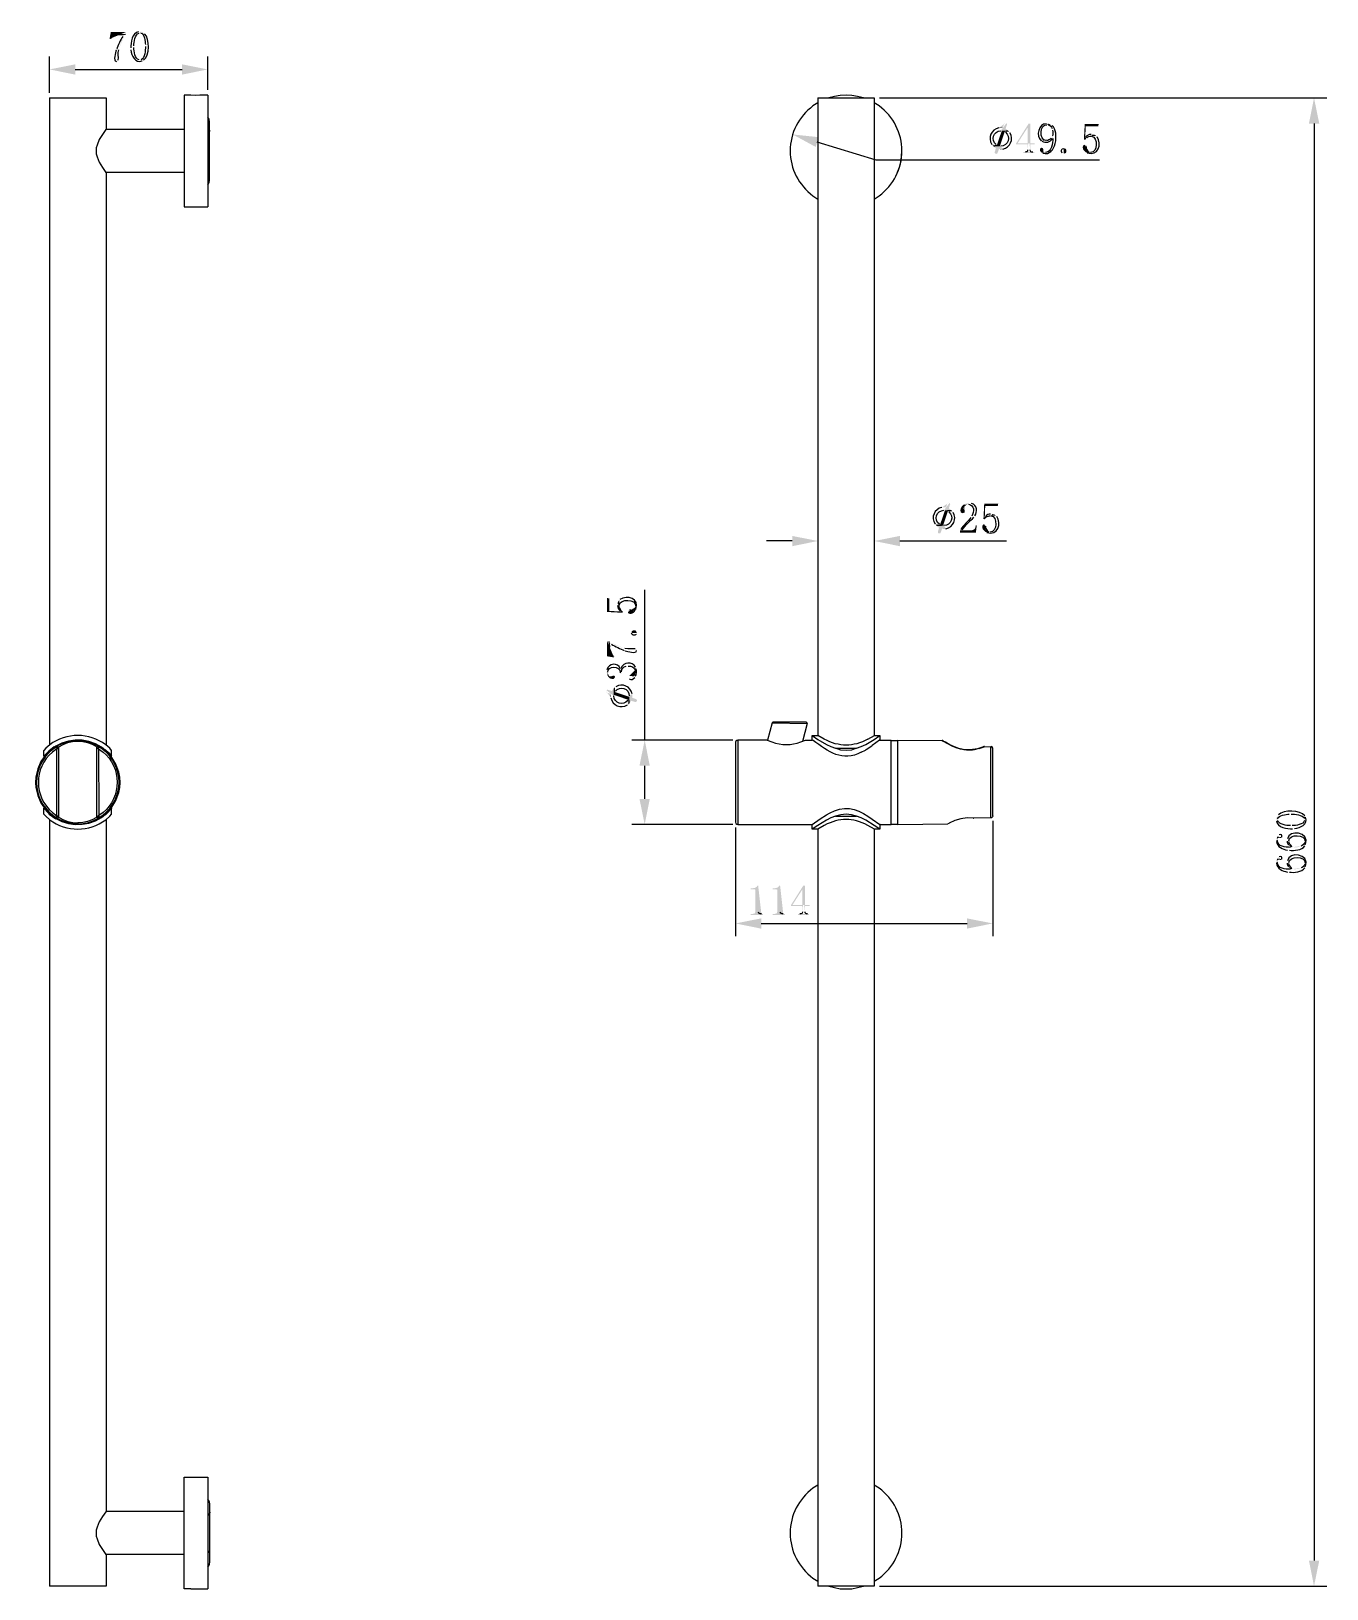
# Model space of a CAD drawing. Header units: millimetres. Extents: x 1 to 7.4, y 2.27 to 9.98.
import ezdxf

# ---------------------------------------------------------------- set-up
doc = ezdxf.new("R2010")
doc.units = ezdxf.units.MM
doc.layers.add('PDF_솔리드 채우기', color=7, linetype='Continuous')
doc.layers.add('PDF_형상', color=7, linetype='Continuous')

msp = doc.modelspace()

# ---------------------------------------------------------------- hatches: boundary and pattern name
at = {"layer": 'PDF_솔리드 채우기', "transparency": 33554559}
h = msp.add_hatch(color=256, dxfattribs=at)
h.paths.add_polyline_path([(1.4667, 9.9719), (1.3908, 9.9719), (1.385, 9.9378), (1.39, 9.9369), (1.3908, 9.9403)], flags=0)
h.paths.add_polyline_path([(1.4642, 9.9619), (1.4667, 9.9661)], flags=0)
h = msp.add_hatch(color=256, dxfattribs=at)
h.paths.add_polyline_path([(1.4642, 9.9619), (1.455, 9.9603), (1.4525, 9.9553), (1.45, 9.9503)], flags=0)
h.paths.add_polyline_path([(1.42, 9.8869), (1.4183, 9.8844), (1.4175, 9.8819)], flags=0)
h.paths.add_polyline_path([(1.4192, 9.8261), (1.4233, 9.8269), (1.4267, 9.8286), (1.4267, 9.8294), (1.4275, 9.8328)], flags=0)
h.paths.add_polyline_path([(1.43, 9.8836), (1.4308, 9.8878), (1.4317, 9.8919)], flags=0)
h.paths.add_polyline_path([(1.4575, 9.9503, 0.048772), (1.4317, 9.8919)], flags=0)
h.paths.add_polyline_path([(1.4575, 9.9503), (1.46, 9.9544), (1.4625, 9.9586)], flags=0)
h = msp.add_hatch(color=256, dxfattribs=at)
h.paths.add_polyline_path([(1.5342, 9.9736), (1.5317, 9.9736), (1.5283, 9.9728)], flags=0)
h.paths.add_polyline_path([(1.49, 9.8928), (1.4908, 9.8878), (1.4908, 9.8836)], flags=0)
h.paths.add_polyline_path([(1.5467, 9.8286), (1.55, 9.8303), (1.5533, 9.8328), (1.5342, 9.8328), (1.5308, 9.8336)], flags=0)
h.paths.add_polyline_path([(1.505, 9.8953), (1.505, 9.9036)], flags=0)
h.paths.add_polyline_path([(1.5308, 9.9669), (1.5342, 9.9669), (1.5525, 9.9678), (1.5492, 9.9703), (1.545, 9.9719), (1.5417, 9.9728), (1.5375, 9.9736)], flags=0)
h = msp.add_hatch(color=256, dxfattribs=at)
h.paths.add_polyline_path([(1.5525, 9.9678), (1.5342, 9.9669), (1.535, 9.9669), (1.5392, 9.9661)], flags=0)
h.paths.add_polyline_path([(1.5617, 9.9103), (1.5617, 9.9003)], flags=0)
h.paths.add_polyline_path([(1.5408, 9.8344), (1.5375, 9.8336), (1.5342, 9.8328), (1.5533, 9.8328)], flags=0)
h.paths.add_polyline_path([(1.5583, 9.9628), (1.5558, 9.9653)], flags=0)
h = msp.add_hatch(color=256, dxfattribs=at)
h.paths.add_polyline_path([(5.8125, 9.5211), (5.8117, 9.5211), (5.8083, 9.5203), (5.8058, 9.5161), (5.8, 9.4978), (5.78, 9.4978)], flags=0)
h.paths.add_polyline_path([(5.7458, 9.4161), (5.7483, 9.4119), (5.7708, 9.4128), (5.7675, 9.4153)], flags=0)
h.paths.add_polyline_path([(5.79, 9.4836), (5.8258, 9.4853), (5.8217, 9.4878), (5.8183, 9.4911), (5.8142, 9.4928), (5.8158, 9.4986), (5.8175, 9.5044), (5.8192, 9.5094), (5.82, 9.5128), (5.8208, 9.5136), (5.82, 9.5178), (5.8175, 9.5203)], flags=0)
for points in [[(5.8258, 9.4853), (5.79, 9.4836), (5.795, 9.4836), (5.7708, 9.4128), (5.7483, 9.4119), (5.755, 9.4053), (5.79, 9.4078), (5.7858, 9.4078), (5.8092, 9.4786), (5.8317, 9.4786), (5.8283, 9.4819)], [(5.79, 9.4986), (5.785, 9.4986), (5.78, 9.4978), (5.8, 9.4978), (5.7992, 9.4978), (5.7942, 9.4986)], [(5.9358, 9.5186), (5.9225, 9.4978), (5.9225, 9.4219), (5.8733, 9.4219), (5.9358, 9.4219)], [(6.2742, 9.5169), (6.205, 9.5169), (6.2008, 9.4403), (6.2083, 9.4394), (6.21, 9.4419), (6.2125, 9.4461), (6.2075, 9.4486), (6.21, 9.5053), (6.2717, 9.5053)], [(5.9917, 9.3994), (5.9883, 9.3994), (5.985, 9.3961), (5.9842, 9.3936), (5.9833, 9.3894), (5.9842, 9.3853), (5.9858, 9.3819), (5.9883, 9.3786), (5.9917, 9.3761), (5.9942, 9.3753), (6.0108, 9.3761), (6.0067, 9.3769), (6.0033, 9.3778), (6.0008, 9.3811), (6.0008, 9.3819), (6, 9.3861), (6, 9.3919), (5.9983, 9.3953), (5.9983, 9.3961), (5.9958, 9.3986)], [(5.8, 9.3928), (5.7808, 9.3928), (5.785, 9.3928), (5.79, 9.3919), (5.7908, 9.3919), (5.7958, 9.3928)], [(5.7775, 7.6403), (5.7083, 7.6403), (5.7042, 7.5636), (5.7117, 7.5628), (5.7133, 7.5653), (5.7158, 7.5694), (5.7108, 7.5719), (5.7133, 7.6286), (5.775, 7.6286)], [(5.545, 7.6086), (5.5092, 7.6069), (5.5142, 7.6069), (5.49, 7.5361), (5.4675, 7.5353), (5.4742, 7.5286), (5.5092, 7.5311), (5.505, 7.5311), (5.5283, 7.6019), (5.5508, 7.6019), (5.5475, 7.6053)], [(5.5092, 7.6219), (5.5042, 7.6219), (5.4992, 7.6211), (5.5192, 7.6211), (5.5183, 7.6211), (5.5133, 7.6219)], [(5.5192, 7.5161), (5.5, 7.5161), (5.5042, 7.5161), (5.5092, 7.5153), (5.51, 7.5153), (5.515, 7.5161)], [(5.6717, 7.5328), (5.6667, 7.5328), (5.6667, 7.5294), (5.665, 7.5253), (5.6642, 7.5211), (5.6625, 7.5178), (5.66, 7.5144), (5.6583, 7.5136), (5.655, 7.5111), (5.6517, 7.5094), (5.6475, 7.5086), (5.5975, 7.5086), (5.5883, 7.5069), (5.5883, 7.4961), (5.6667, 7.4961)], [(3.8442, 7.1736), (3.8442, 7.1044), (3.9208, 7.1003), (3.9217, 7.1078), (3.9192, 7.1094), (3.915, 7.1119), (3.9125, 7.1069), (3.8558, 7.1094), (3.8558, 7.1711)], [(3.8458, 6.7911), (3.8475, 6.7878), (3.85, 6.7836), (3.8558, 6.7778), (3.8592, 6.7761), (3.8633, 6.7744), (3.8667, 6.7736), (3.8708, 6.7728), (3.8733, 6.7728), (3.8775, 6.7744), (3.88, 6.7761), (3.8817, 6.7786), (3.8825, 6.7819), (3.8825, 6.7853), (3.8783, 6.7894), (3.8733, 6.7894), (3.8692, 6.7878), (3.8658, 6.7869), (3.86, 6.7861), (3.8558, 6.7869), (3.8533, 6.7894), (3.8508, 6.7928), (3.8508, 6.7936), (3.8475, 6.8019), (3.8475, 6.8061)], [(3.8758, 6.7253), (3.8775, 6.6894), (3.8775, 6.6944), (3.9483, 6.6703), (3.9492, 6.6478), (3.9558, 6.6544), (3.9533, 6.6894), (3.9533, 6.6853), (3.8825, 6.7086), (3.8825, 6.7311), (3.8792, 6.7278)], [(3.8625, 6.6894), (3.8625, 6.6844), (3.8633, 6.6794), (3.8633, 6.6994), (3.8633, 6.6986), (3.8625, 6.6936)], [(3.9683, 6.6994), (3.9683, 6.6803), (3.9683, 6.6844), (3.9692, 6.6894), (3.9692, 6.6903), (3.9683, 6.6953)], [(4.8225, 5.7519), (4.8092, 5.7311), (4.8092, 5.6553), (4.76, 5.6553), (4.8225, 5.6553)]]:
    msp.add_hatch(color=256, dxfattribs=at).paths.add_polyline_path(points)
h = msp.add_hatch(color=256, dxfattribs=at)
h.paths.add_polyline_path([(5.8317, 9.4786), (5.8092, 9.4786), (5.8133, 9.4761)], flags=0)
h.paths.add_polyline_path([(5.79, 9.4078), (5.755, 9.4053), (5.7583, 9.4028), (5.7625, 9.4003), (5.7658, 9.3978), (5.7642, 9.3928), (5.7625, 9.3861), (5.76, 9.3786), (5.76, 9.3769), (5.7608, 9.3728), (5.7633, 9.3703), (5.7675, 9.3694), (5.7683, 9.3694), (5.7725, 9.3711), (5.7742, 9.3744), (5.7808, 9.3928), (5.8, 9.3928)], flags=0)
h.paths.add_polyline_path([(5.835, 9.4736), (5.8342, 9.4744)], flags=0)
h = msp.add_hatch(color=256, dxfattribs=at)
h.paths.add_polyline_path([(5.9358, 9.5186), (5.9275, 9.5186), (5.8658, 9.4211), (5.8658, 9.4169), (5.9225, 9.4169), (5.9225, 9.3886)], flags=0)
h.paths.add_polyline_path([(5.91, 9.3778), (5.9008, 9.3778), (5.9008, 9.3728), (5.9558, 9.3728), (5.9558, 9.3778), (5.9483, 9.3778)], flags=0)
h.paths.add_polyline_path([(5.9358, 9.3886), (5.9358, 9.4169), (5.9583, 9.4169), (5.9583, 9.4219), (5.8733, 9.4219), (5.9217, 9.4978), (5.9225, 9.4978)], flags=0)
h = msp.add_hatch(color=256, dxfattribs=at)
h.paths.add_polyline_path([(6.0183, 9.5186), (6.0158, 9.5186)], flags=0)
h.paths.add_polyline_path([(5.99, 9.4344), (6.0158, 9.4353), (6.0142, 9.4353)], flags=0)
h.paths.add_polyline_path([(6.0183, 9.5136), (6.0383, 9.5136), (6.0342, 9.5153), (6.0308, 9.5169), (6.0225, 9.5186)], flags=0)
h = msp.add_hatch(color=256, dxfattribs=at)
h.paths.add_polyline_path([(6.0383, 9.5136), (6.0183, 9.5136), (6.0208, 9.5136), (6.025, 9.5128)], flags=0)
h.paths.add_polyline_path([(6.0442, 9.4953), (6.0458, 9.4869)], flags=0)
h.paths.add_polyline_path([(6.0458, 9.4586), (6.0433, 9.4553), (6.0417, 9.4511), (6.0475, 9.4503), (6.0475, 9.4461)], flags=0)
h.paths.add_polyline_path([(6.0108, 9.3761), (5.9942, 9.3753), (5.9975, 9.3736)], flags=0)
h.paths.add_polyline_path([(6.0442, 9.5094), (6.0417, 9.5119)], flags=0)
h = msp.add_hatch(color=256, dxfattribs=at)
h.paths.add_polyline_path([(6.0417, 9.4511), (6.0383, 9.4469)], flags=0)
h.paths.add_polyline_path([(6.0158, 9.4353), (5.99, 9.4344), (5.9933, 9.4319)], flags=0)
h.paths.add_polyline_path([(6.0458, 9.4461), (6.0475, 9.4503)], flags=0)
h = msp.add_hatch(color=256, dxfattribs=at)
h.paths.add_polyline_path([(6.1017, 9.3711), (6.0975, 9.3719), (6.0942, 9.3736)], flags=0)
h.paths.add_polyline_path([(6.1008, 9.3961), (6.1058, 9.3961), (6.11, 9.3944), (6.1117, 9.3928), (6.1133, 9.3894), (6.1142, 9.3853), (6.115, 9.3836), (6.1142, 9.3794), (6.1117, 9.3744), (6.1075, 9.3719), (6.1033, 9.3711), (6.1017, 9.3711)], flags=0)
h = msp.add_hatch(color=256, dxfattribs=at)
h.paths.add_polyline_path([(6.205, 9.4144), (6.2008, 9.4136), (6.1975, 9.4111), (6.1967, 9.4094), (6.1958, 9.4061), (6.195, 9.4011), (6.1958, 9.3969), (6.1967, 9.3936), (6.1983, 9.3894), (6.2008, 9.3861), (6.2067, 9.3803), (6.21, 9.3778), (6.2133, 9.3761), (6.2342, 9.3761), (6.2292, 9.3761)], flags=0)
h.paths.add_polyline_path([(6.2117, 9.3828), (6.2092, 9.3861), (6.2083, 9.3894)], flags=0)
h.paths.add_polyline_path([(6.2133, 9.4061), (6.2117, 9.4111), (6.2092, 9.4136)], flags=0)
h = msp.add_hatch(color=256, dxfattribs=at)
h.paths.add_polyline_path([(6.2408, 9.4653), (6.2367, 9.4653)], flags=0)
h.paths.add_polyline_path([(6.2108, 9.4528), (6.2075, 9.4486), (6.2125, 9.4461), (6.2158, 9.4494)], flags=0)
h.paths.add_polyline_path([(6.2367, 9.4569), (6.2633, 9.4569), (6.2567, 9.4619), (6.2533, 9.4636), (6.245, 9.4653)], flags=0)
h = msp.add_hatch(color=256, dxfattribs=at)
h.paths.add_polyline_path([(6.2633, 9.4569), (6.2367, 9.4569), (6.2392, 9.4569)], flags=0)
h.paths.add_polyline_path([(6.2342, 9.3761), (6.2133, 9.3761), (6.2175, 9.3744)], flags=0)
h.paths.add_polyline_path([(6.2667, 9.4536), (6.2667, 9.4544)], flags=0)
h = msp.add_hatch(color=256, dxfattribs=at)
h.paths.add_polyline_path([(5.5317, 7.6444), (5.5308, 7.6444), (5.5275, 7.6436), (5.525, 7.6394), (5.5192, 7.6211), (5.4992, 7.6211)], flags=0)
h.paths.add_polyline_path([(5.465, 7.5394), (5.4675, 7.5353), (5.49, 7.5361), (5.4867, 7.5386)], flags=0)
h.paths.add_polyline_path([(5.5092, 7.6069), (5.545, 7.6086), (5.5408, 7.6111), (5.5375, 7.6144), (5.5333, 7.6161), (5.535, 7.6219), (5.5367, 7.6278), (5.5383, 7.6328), (5.5392, 7.6361), (5.54, 7.6369), (5.5392, 7.6411), (5.5367, 7.6436)], flags=0)
h = msp.add_hatch(color=256, dxfattribs=at)
h.paths.add_polyline_path([(5.6308, 7.6419), (5.6267, 7.6419), (5.6233, 7.6411), (5.615, 7.6394), (5.6108, 7.6369), (5.63, 7.6369)], flags=0)
h.paths.add_polyline_path([(5.6467, 7.5786), (5.645, 7.5753), (5.6425, 7.5719)], flags=0)
h.paths.add_polyline_path([(5.5925, 7.5128), (5.59, 7.5103), (5.5883, 7.5069), (5.5975, 7.5086), (5.5992, 7.5111)], flags=0)
h.paths.add_polyline_path([(5.6567, 7.5728), (5.6617, 7.5794)], flags=0)
h.paths.add_polyline_path([(5.645, 7.6403), (5.64, 7.6411), (5.6358, 7.6419)], flags=0)
h = msp.add_hatch(color=256, dxfattribs=at)
h.paths.add_polyline_path([(5.6108, 7.6369), (5.6075, 7.6353), (5.6033, 7.6328), (5.5992, 7.6286), (5.5967, 7.6253), (5.595, 7.6219), (5.5933, 7.6186), (5.5917, 7.6144), (5.5908, 7.6103), (5.5908, 7.6036), (5.5917, 7.5994), (5.5933, 7.5961), (5.5975, 7.5936), (5.6008, 7.5928), (5.6042, 7.5936), (5.6075, 7.5953), (5.6092, 7.5969)], flags=0)
h.paths.add_polyline_path([(5.6042, 7.6128), (5.6033, 7.6178), (5.6042, 7.6211)], flags=0)
h.paths.add_polyline_path([(5.6158, 7.6344), (5.6192, 7.6361), (5.6233, 7.6369), (5.6283, 7.6369)], flags=0)
h = msp.add_hatch(color=256, dxfattribs=at)
h.paths.add_polyline_path([(5.5508, 7.6019), (5.5283, 7.6019), (5.5325, 7.5994)], flags=0)
h.paths.add_polyline_path([(5.5092, 7.5311), (5.4742, 7.5286), (5.4775, 7.5261), (5.4817, 7.5236), (5.485, 7.5211), (5.4833, 7.5161), (5.4817, 7.5094), (5.48, 7.5044), (5.4792, 7.5019), (5.4792, 7.5003), (5.48, 7.4961), (5.4825, 7.4936), (5.4867, 7.4928), (5.4875, 7.4928), (5.4917, 7.4944), (5.4933, 7.4978), (5.5, 7.5161), (5.5192, 7.5161)], flags=0)
h.paths.add_polyline_path([(5.5542, 7.5969), (5.5533, 7.5978)], flags=0)
h = msp.add_hatch(color=256, dxfattribs=at)
h.paths.add_polyline_path([(5.7442, 7.5886), (5.74, 7.5886)], flags=0)
h.paths.add_polyline_path([(5.7142, 7.5761), (5.7108, 7.5719), (5.7158, 7.5694), (5.7192, 7.5728)], flags=0)
h.paths.add_polyline_path([(5.74, 7.5803), (5.7667, 7.5803), (5.76, 7.5853), (5.7567, 7.5869), (5.7483, 7.5886)], flags=0)
h = msp.add_hatch(color=256, dxfattribs=at)
h.paths.add_polyline_path([(5.7667, 7.5803), (5.74, 7.5803), (5.7425, 7.5803)], flags=0)
h.paths.add_polyline_path([(5.7375, 7.4994), (5.7167, 7.4994), (5.7208, 7.4978)], flags=0)
h.paths.add_polyline_path([(5.77, 7.5769), (5.77, 7.5778)], flags=0)
h = msp.add_hatch(color=256, dxfattribs=at)
h.paths.add_polyline_path([(5.7083, 7.5378), (5.7042, 7.5369), (5.7008, 7.5344), (5.7, 7.5328), (5.6992, 7.5294), (5.6983, 7.5244), (5.6992, 7.5203), (5.7, 7.5169), (5.7017, 7.5128), (5.7042, 7.5094), (5.71, 7.5036), (5.7133, 7.5011), (5.7167, 7.4994), (5.7375, 7.4994), (5.7325, 7.4994)], flags=0)
h.paths.add_polyline_path([(5.715, 7.5061), (5.7125, 7.5094), (5.7117, 7.5128)], flags=0)
h.paths.add_polyline_path([(5.7167, 7.5294), (5.715, 7.5344), (5.7125, 7.5369)], flags=0)
h = msp.add_hatch(color=256, dxfattribs=at)
h.paths.add_polyline_path([(3.8958, 7.1403), (3.8958, 7.1361)], flags=0)
h.paths.add_polyline_path([(3.9083, 7.1103), (3.9125, 7.1069), (3.915, 7.1119), (3.9117, 7.1153)], flags=0)
h.paths.add_polyline_path([(3.9042, 7.1361), (3.9042, 7.1628), (3.8992, 7.1561), (3.8975, 7.1528), (3.8958, 7.1444)], flags=0)
h = msp.add_hatch(color=256, dxfattribs=at)
h.paths.add_polyline_path([(3.9042, 7.1628), (3.9042, 7.1361), (3.9042, 7.1386)], flags=0)
h.paths.add_polyline_path([(3.985, 7.1336), (3.985, 7.1128), (3.9867, 7.1169)], flags=0)
h.paths.add_polyline_path([(3.9075, 7.1661), (3.9067, 7.1661)], flags=0)
h = msp.add_hatch(color=256, dxfattribs=at)
h.paths.add_polyline_path([(3.9467, 7.1044), (3.9475, 7.1003), (3.95, 7.0969), (3.9517, 7.0961), (3.955, 7.0953), (3.96, 7.0944), (3.9642, 7.0953), (3.9675, 7.0961), (3.9717, 7.0978), (3.975, 7.1003), (3.9808, 7.1061), (3.9833, 7.1094), (3.985, 7.1128), (3.985, 7.1336), (3.985, 7.1286)], flags=0)
h.paths.add_polyline_path([(3.9783, 7.1111), (3.975, 7.1086), (3.9717, 7.1078)], flags=0)
h.paths.add_polyline_path([(3.955, 7.1128), (3.95, 7.1111), (3.9475, 7.1086)], flags=0)
h = msp.add_hatch(color=256, dxfattribs=at)
h.paths.add_polyline_path([(3.99, 7.0011), (3.9892, 6.9969), (3.9875, 6.9936)], flags=0)
h.paths.add_polyline_path([(3.965, 7.0003), (3.965, 7.0053), (3.9667, 7.0094), (3.9683, 7.0111), (3.9717, 7.0128), (3.9758, 7.0136), (3.9775, 7.0144), (3.9817, 7.0136), (3.9867, 7.0111), (3.9892, 7.0069), (3.99, 7.0028), (3.99, 7.0011)], flags=0)
h = msp.add_hatch(color=256, dxfattribs=at)
h.paths.add_polyline_path([(3.8442, 6.9611), (3.8442, 6.8853), (3.8783, 6.8794), (3.8792, 6.8844), (3.8758, 6.8853)], flags=0)
h.paths.add_polyline_path([(3.8542, 6.9586), (3.85, 6.9611)], flags=0)
h = msp.add_hatch(color=256, dxfattribs=at)
h.paths.add_polyline_path([(3.8542, 6.9586), (3.8558, 6.9494), (3.8658, 6.9444)], flags=0)
h.paths.add_polyline_path([(3.9292, 6.9144), (3.9317, 6.9128), (3.9342, 6.9119)], flags=0)
h.paths.add_polyline_path([(3.99, 6.9136), (3.9892, 6.9178), (3.9875, 6.9211), (3.9867, 6.9211), (3.9833, 6.9219)], flags=0)
h.paths.add_polyline_path([(3.9325, 6.9244), (3.9242, 6.9261)], flags=0)
h.paths.add_polyline_path([(3.8658, 6.9519, 0.048042), (3.9242, 6.9261)], flags=0)
h.paths.add_polyline_path([(3.8658, 6.9519), (3.8575, 6.9569)], flags=0)
h = msp.add_hatch(color=256, dxfattribs=at)
h.paths.add_polyline_path([(3.8425, 6.8094), (3.8425, 6.8036), (3.8433, 6.7994), (3.8442, 6.7953), (3.8458, 6.7911), (3.8475, 6.8061)], flags=0)
h.paths.add_polyline_path([(3.9092, 6.8036), (3.9092, 6.7994), (3.9142, 6.7994), (3.9142, 6.8036), (3.915, 6.8086)], flags=0)
h.paths.add_polyline_path([(3.9383, 6.8361), (3.9433, 6.8369), (3.9475, 6.8369)], flags=0)
h.paths.add_polyline_path([(3.9842, 6.8153), (3.985, 6.8111), (3.985, 6.8061), (3.985, 6.8311)], flags=0)
h.paths.add_polyline_path([(3.9125, 6.8253), (3.9108, 6.8203), (3.9092, 6.8236)], flags=0)
h.paths.add_polyline_path([(3.8433, 6.8178), (3.8425, 6.8136)], flags=0)
h = msp.add_hatch(color=256, dxfattribs=at)
h.paths.add_polyline_path([(3.9492, 6.7794), (3.95, 6.7778), (3.9525, 6.7736)], flags=0)
h.paths.add_polyline_path([(3.9817, 6.7811), (3.9833, 6.7836), (3.985, 6.7869)], flags=0)
h.paths.add_polyline_path([(3.9883, 6.8236), (3.9867, 6.8269), (3.985, 6.8311), (3.985, 6.8044), (3.9842, 6.8003), (3.9833, 6.7961), (3.9817, 6.7919), (3.9792, 6.7894), (3.9767, 6.7861), (3.9733, 6.7853), (3.9717, 6.7861), (3.9675, 6.7869), (3.9642, 6.7886), (3.9583, 6.7886), (3.9533, 6.7869), (3.95, 6.7836)], flags=0)
h = msp.add_hatch(color=256, dxfattribs=at)
h.paths.add_polyline_path([(3.84, 6.7119), (3.84, 6.7111), (3.8408, 6.7078), (3.845, 6.7053), (3.8633, 6.6994), (3.8633, 6.6794)], flags=0)
h.paths.add_polyline_path([(3.945, 6.6453), (3.9492, 6.6478), (3.9483, 6.6703), (3.9458, 6.6669)], flags=0)
h.paths.add_polyline_path([(3.8775, 6.6894), (3.8758, 6.7253), (3.8733, 6.7211), (3.87, 6.7178), (3.8683, 6.7136), (3.8567, 6.7169), (3.8517, 6.7186), (3.8483, 6.7194), (3.8475, 6.7203), (3.8433, 6.7194), (3.8408, 6.7169)], flags=0)
h = msp.add_hatch(color=256, dxfattribs=at)
h.paths.add_polyline_path([(3.8825, 6.7311), (3.8825, 6.7086), (3.885, 6.7128)], flags=0)
h.paths.add_polyline_path([(3.9533, 6.6894), (3.9558, 6.6544), (3.9583, 6.6578), (3.9608, 6.6619), (3.9633, 6.6653), (3.9683, 6.6636), (3.975, 6.6619), (3.9825, 6.6594), (3.9842, 6.6594), (3.9883, 6.6603), (3.9908, 6.6628), (3.9917, 6.6669), (3.9917, 6.6678), (3.99, 6.6719), (3.9867, 6.6736), (3.9683, 6.6803), (3.9683, 6.6994)], flags=0)
h.paths.add_polyline_path([(3.8875, 6.7344), (3.8867, 6.7336)], flags=0)
h = msp.add_hatch(color=256, dxfattribs=at)
h.paths.add_polyline_path([(7.1517, 6.0769), (7.1517, 6.0744), (7.1525, 6.0711)], flags=0)
h.paths.add_polyline_path([(7.2325, 6.0328), (7.2375, 6.0336), (7.2417, 6.0336)], flags=0)
h.paths.add_polyline_path([(7.2967, 6.0894), (7.295, 6.0928), (7.2925, 6.0961), (7.2925, 6.0769), (7.2917, 6.0736)], flags=0)
h.paths.add_polyline_path([(7.23, 6.0478), (7.2217, 6.0478)], flags=0)
h.paths.add_polyline_path([(7.1583, 6.0736), (7.1583, 6.0769), (7.1575, 6.0953), (7.155, 6.0919), (7.1533, 6.0878), (7.1525, 6.0844), (7.1517, 6.0803)], flags=0)
h = msp.add_hatch(color=256, dxfattribs=at)
h.paths.add_polyline_path([(7.1575, 6.0953), (7.1583, 6.0769), (7.1583, 6.0778), (7.1592, 6.0819)], flags=0)
h.paths.add_polyline_path([(7.215, 6.1044), (7.225, 6.1044)], flags=0)
h.paths.add_polyline_path([(7.2908, 6.0836), (7.2917, 6.0803), (7.2925, 6.0769), (7.2925, 6.0961)], flags=0)
h.paths.add_polyline_path([(7.1625, 6.1011), (7.16, 6.0986)], flags=0)
h = msp.add_hatch(color=256, dxfattribs=at)
h.paths.add_polyline_path([(7.1517, 5.9778), (7.1517, 5.9744), (7.1525, 5.9703)], flags=0)
h.paths.add_polyline_path([(7.2075, 5.9269), (7.2117, 5.9261), (7.2167, 5.9261)], flags=0)
h.paths.add_polyline_path([(7.2925, 5.9478), (7.2942, 5.9511), (7.2942, 5.9719), (7.2942, 5.9686), (7.2933, 5.9653)], flags=0)
h.paths.add_polyline_path([(7.2742, 5.9469), (7.2708, 5.9453), (7.2675, 5.9444), (7.2633, 5.9428), (7.255, 5.9411), (7.25, 5.9411), (7.245, 5.9403), (7.24, 5.9403), (7.2392, 5.9411), (7.235, 5.9436), (7.2308, 5.9453), (7.2275, 5.9403), (7.2217, 5.9403)], flags=0)
h.paths.add_polyline_path([(7.1567, 5.9761), (7.1558, 5.9936), (7.1542, 5.9903), (7.1525, 5.9861), (7.1517, 5.9819)], flags=0)
h = msp.add_hatch(color=256, dxfattribs=at)
h.paths.add_polyline_path([(7.1558, 5.9936), (7.1567, 5.9761), (7.1567, 5.9778), (7.1575, 5.9819), (7.1592, 5.9853), (7.16, 5.9869), (7.1642, 5.9878), (7.1675, 5.9878), (7.1717, 5.9869), (7.1742, 5.9869), (7.1775, 5.9886), (7.1792, 5.9911)], flags=0)
h.paths.add_polyline_path([(7.1658, 6.0028), (7.1625, 6.0003), (7.1583, 5.9969)], flags=0)
h = msp.add_hatch(color=256, dxfattribs=at)
h.paths.add_polyline_path([(7.2058, 5.9736), (7.2058, 5.9711)], flags=0)
h.paths.add_polyline_path([(7.2117, 5.9536), (7.2142, 5.9503), (7.2142, 5.9736)], flags=0)
h.paths.add_polyline_path([(7.2942, 5.9719), (7.2942, 5.9511), (7.2958, 5.9544)], flags=0)
h.paths.add_polyline_path([(7.2067, 5.9828), (7.2058, 5.9786)], flags=0)
h = msp.add_hatch(color=256, dxfattribs=at)
h.paths.add_polyline_path([(7.2142, 5.9503), (7.2167, 5.9478), (7.2233, 5.9428), (7.2275, 5.9403), (7.2308, 5.9453), (7.2267, 5.9478)], flags=0)
h.paths.add_polyline_path([(7.2142, 5.9686), (7.2142, 5.9736)], flags=0)
h = msp.add_hatch(color=256, dxfattribs=at)
h.paths.add_polyline_path([(7.1517, 5.8694), (7.1517, 5.8661), (7.1525, 5.8619)], flags=0)
h.paths.add_polyline_path([(7.2075, 5.8186), (7.2117, 5.8178), (7.2167, 5.8178)], flags=0)
h.paths.add_polyline_path([(7.2925, 5.8394), (7.2942, 5.8428), (7.2942, 5.8636), (7.2942, 5.8603), (7.2933, 5.8569)], flags=0)
h.paths.add_polyline_path([(7.2742, 5.8386), (7.2708, 5.8369), (7.2675, 5.8361), (7.2633, 5.8344), (7.255, 5.8328), (7.25, 5.8328), (7.245, 5.8319), (7.24, 5.8319), (7.2392, 5.8328), (7.235, 5.8353), (7.2308, 5.8369), (7.2275, 5.8319), (7.2217, 5.8319)], flags=0)
h.paths.add_polyline_path([(7.1567, 5.8678), (7.1558, 5.8853), (7.1542, 5.8819), (7.1525, 5.8778), (7.1517, 5.8736)], flags=0)
h = msp.add_hatch(color=256, dxfattribs=at)
h.paths.add_polyline_path([(7.1558, 5.8853), (7.1567, 5.8678), (7.1567, 5.8694), (7.1575, 5.8736), (7.16, 5.8786), (7.1642, 5.8794), (7.1675, 5.8794), (7.1717, 5.8786), (7.1742, 5.8786), (7.1775, 5.8803), (7.1792, 5.8828)], flags=0)
h.paths.add_polyline_path([(7.1658, 5.8944), (7.1625, 5.8919), (7.1583, 5.8886)], flags=0)
h = msp.add_hatch(color=256, dxfattribs=at)
h.paths.add_polyline_path([(7.2058, 5.8653), (7.2058, 5.8628)], flags=0)
h.paths.add_polyline_path([(7.2117, 5.8453), (7.2142, 5.8419), (7.2142, 5.8653)], flags=0)
h.paths.add_polyline_path([(7.2942, 5.8636), (7.2942, 5.8428), (7.2958, 5.8461)], flags=0)
h.paths.add_polyline_path([(7.2067, 5.8744), (7.2058, 5.8703)], flags=0)
h = msp.add_hatch(color=256, dxfattribs=at)
h.paths.add_polyline_path([(7.2142, 5.8419), (7.2167, 5.8394), (7.2233, 5.8344), (7.2275, 5.8319), (7.2308, 5.8369), (7.2267, 5.8394)], flags=0)
h.paths.add_polyline_path([(7.2142, 5.8603), (7.2142, 5.8653)], flags=0)
h = msp.add_hatch(color=256, dxfattribs=at)
h.paths.add_polyline_path([(4.5908, 5.7519), (4.5875, 5.7519), (4.5867, 5.7511), (4.5842, 5.7469), (4.5817, 5.7444), (4.5783, 5.7419), (4.5775, 5.7419), (4.5742, 5.7403), (4.5658, 5.7386), (4.5533, 5.7386), (4.5533, 5.7336), (4.5692, 5.7336), (4.5717, 5.7328), (4.5758, 5.7319), (4.5767, 5.7303), (4.5775, 5.7261), (4.5775, 5.6244), (4.5767, 5.6219), (4.5758, 5.6178), (4.5742, 5.6144), (4.5733, 5.6144), (4.57, 5.6128), (4.5658, 5.6119), (4.5608, 5.6111), (4.5533, 5.6111), (4.5533, 5.6061), (4.615, 5.6061), (4.615, 5.6111), (4.6067, 5.6111)], flags=0)
h.paths.add_polyline_path([(4.5917, 5.6203), (4.5908, 5.6244)], flags=0)
h = msp.add_hatch(color=256, dxfattribs=at)
h.paths.add_polyline_path([(4.6992, 5.7519), (4.6958, 5.7519), (4.695, 5.7511), (4.6925, 5.7469), (4.69, 5.7444), (4.6867, 5.7419), (4.6858, 5.7419), (4.6825, 5.7403), (4.6742, 5.7386), (4.6617, 5.7386), (4.6617, 5.7336), (4.6775, 5.7336), (4.68, 5.7328), (4.6842, 5.7319), (4.685, 5.7303), (4.6858, 5.7261), (4.6858, 5.6244), (4.685, 5.6219), (4.6842, 5.6178), (4.6825, 5.6144), (4.6817, 5.6144), (4.6783, 5.6128), (4.6742, 5.6119), (4.6692, 5.6111), (4.6617, 5.6111), (4.6617, 5.6061), (4.7233, 5.6061), (4.7233, 5.6111), (4.715, 5.6111)], flags=0)
h.paths.add_polyline_path([(4.7, 5.6203), (4.6992, 5.6244)], flags=0)
h = msp.add_hatch(color=256, dxfattribs=at)
h.paths.add_polyline_path([(4.8225, 5.7519), (4.8142, 5.7519), (4.7525, 5.6544), (4.7525, 5.6503), (4.8092, 5.6503), (4.8092, 5.6219)], flags=0)
h.paths.add_polyline_path([(4.7967, 5.6111), (4.7875, 5.6111), (4.7875, 5.6061), (4.8425, 5.6061), (4.8425, 5.6111), (4.835, 5.6111)], flags=0)
h.paths.add_polyline_path([(4.8225, 5.6219), (4.8225, 5.6503), (4.845, 5.6503), (4.845, 5.6553), (4.76, 5.6553), (4.8083, 5.7311), (4.8092, 5.7311)], flags=0)

# ---------------------------------------------------------------- linework, layer by layer
at = {"layer": 'PDF_솔리드 채우기', "lineweight": 25, "transparency": 33554559}
for points in [[(1.0883, 9.7869), (1.215, 9.7611), (1.215, 9.8119)], [(1.87, 9.7869), (1.7433, 9.8119), (1.7433, 9.7611)], [(7.3383, 9.6461), (7.3133, 9.5194), (7.3642, 9.5194)], [(4.7617, 9.4653), (4.875, 9.4036), (4.89, 9.4519)], [(4.8858, 7.4553), (4.7592, 7.4803), (4.7592, 7.4294)], [(5.165, 7.4553), (5.2917, 7.4294), (5.2917, 7.4803)], [(4.03, 6.4711), (4.0042, 6.3444), (4.055, 6.3444)], [(4.03, 6.0536), (4.055, 6.1803), (4.0042, 6.1803)], [(4.4792, 5.5644), (4.6058, 5.5386), (4.6058, 5.5894)], [(5.75, 5.5644), (5.6233, 5.5894), (5.6233, 5.5386)], [(7.3383, 2.2878), (7.3642, 2.4144), (7.3133, 2.4144)]]:
    msp.add_solid(points, dxfattribs=at)
at = {"layer": 'PDF_형상', "lineweight": 25}
for points in [[(1.0883, 9.6711), (1.0883, 9.8503)], [(1.215, 9.7869), (1.7433, 9.7869)], [(1.87, 9.6853), (1.87, 9.8503)], [(1.0883, 9.6461), (1.0883, 6.4469)], [(1.0883, 9.6461), (1.3675, 9.6461), (1.3675, 9.4894)], [(1.7858, 9.6594), (1.7533, 9.6594), (1.7533, 9.1078)], [(1.87, 9.6594), (1.8325, 9.6594), (1.8317, 9.6594), (1.8092, 9.6586), (1.7858, 9.6594), (1.7867, 9.6594)], [(1.87, 9.6594), (1.87, 9.1078)], [(4.8858, 9.6461), (4.8858, 6.4936)], [(4.8858, 9.6461), (5.165, 9.6461), (5.165, 6.4936)], [(5.1108, 9.6461), (5.0825, 9.6536), (5.0542, 9.6586), (5.025, 9.6594), (4.9967, 9.6586), (4.9683, 9.6536), (4.94, 9.6461)], [(5.19, 9.6461), (7.4017, 9.6461)], [(1.8792, 9.5278), (1.8767, 9.5403), (1.87, 9.5511)], [(4.8858, 9.6203), (4.8858, 7.3919)], [(5.165, 9.6203), (5.165, 7.3919)], [(1.3667, 9.4894), (1.35, 9.4653), (1.3342, 9.4403), (1.3233, 9.4128), (1.3192, 9.3986), (1.3183, 9.3836)], [(1.3675, 9.4894), (1.3667, 9.4894), (1.3675, 9.4894)], [(1.7533, 9.4894), (1.3675, 9.4894)], [(1.87, 9.5403), (1.8767, 9.5403)], [(1.87, 9.4803), (1.8783, 9.4803)], [(1.87, 9.4744), (1.875, 9.4744)], [(1.87, 9.4736), (1.8725, 9.4736), (1.875, 9.4744)], [(1.8792, 9.4869), (1.8783, 9.4803), (1.8775, 9.4769), (1.875, 9.4744)], [(1.8792, 9.2394), (1.8792, 9.5278)], [(7.3383, 9.5194), (7.3383, 2.4144)], [(1.8792, 9.3669), (1.8792, 9.4003)], [(6.2775, 9.3378), (5.1742, 9.3378), (4.8825, 9.4278)], [(1.3183, 9.3836), (1.3192, 9.3694), (1.3233, 9.3544), (1.3342, 9.3278), (1.35, 9.3019), (1.3667, 9.2778)], [(5.28, 9.2786), (5.2892, 9.3036), (5.2958, 9.3303), (5.3, 9.3569), (5.3017, 9.3836)], [(1.3667, 9.2778), (1.3675, 9.2778), (1.3667, 9.2778)], [(1.3675, 9.2778), (1.3675, 6.4469)], [(1.7533, 9.2778), (1.3675, 9.2778)], [(1.875, 9.2936), (1.8725, 9.2936), (1.87, 9.2944)], [(1.8783, 9.2878), (1.8775, 9.2911), (1.875, 9.2936), (1.87, 9.2936)], [(1.8783, 9.2878), (1.87, 9.2878)], [(1.8792, 9.2803), (1.8783, 9.2878)], [(1.87, 9.2169), (1.8767, 9.2278), (1.8792, 9.2394)], [(1.87, 9.2311), (1.8783, 9.2311)], [(1.87, 9.2228), (1.8742, 9.2228)], [(1.7533, 9.1078), (1.87, 9.1078)], [(4.7592, 7.4553), (4.6325, 7.4553)], [(5.2917, 7.4553), (5.8183, 7.4553)], [(4.03, 6.4711), (4.03, 7.2144)], [(4.6658, 6.5603), (4.6625, 6.5594), (4.66, 6.5561), (4.6375, 6.4711)], [(4.66, 6.5561), (4.8325, 6.5536), (4.8092, 6.4644)], [(4.8275, 6.5603), (4.6658, 6.5603)], [(4.8325, 6.5536), (4.8317, 6.5586), (4.8275, 6.5603)], [(4.465, 6.4711), (3.9667, 6.4711)], [(4.49, 6.4711), (4.485, 6.4694), (4.4808, 6.4661), (4.4792, 6.4603)], [(4.635, 6.4711), (4.49, 6.4711), (4.49, 6.0536)], [(4.6375, 6.4703), (4.635, 6.4711), (4.6358, 6.4711)], [(4.6358, 6.4711), (4.6583, 6.4619)], [(4.8025, 6.4619), (4.825, 6.4711)], [(4.825, 6.4711), (4.8583, 6.4711)], [(4.8583, 6.4728), (4.8583, 6.4936), (4.8842, 6.4936)], [(4.8583, 6.4936), (4.885, 6.4744)], [(4.8592, 6.4711), (4.8583, 6.4711), (4.8583, 6.4728)], [(4.8625, 6.4686), (4.8592, 6.4711)], [(4.8858, 6.4928), (4.8842, 6.4936), (4.885, 6.4936)], [(4.9175, 6.4753), (4.885, 6.4936)], [(4.885, 6.4744), (4.9283, 6.4494), (4.9508, 6.4386), (4.9733, 6.4303)], [(5.0767, 6.4303), (5.1, 6.4386), (5.1225, 6.4494), (5.165, 6.4744), (5.1925, 6.4936), (5.1925, 6.4728), (5.1925, 6.4719)], [(5.1333, 6.4753), (5.1658, 6.4936), (5.1667, 6.4936), (5.165, 6.4928)], [(5.1925, 6.4711), (5.1917, 6.4711), (5.19, 6.4703), (5.1542, 6.4436)], [(5.1667, 6.4936), (5.1925, 6.4936)], [(5.1925, 6.4719), (5.1925, 6.4711), (5.2483, 6.4711)], [(5.1925, 6.4719), (5.1933, 6.4719)], [(5.2483, 6.0536), (5.2483, 6.4711)], [(5.2483, 6.4694), (5.2817, 6.4694)], [(5.2817, 6.0536), (5.2817, 6.4711), (5.5008, 6.4686)], [(1.1117, 6.4378), (1.0842, 6.4169), (1.0608, 6.3919)], [(1.0608, 6.3911), (1.0608, 6.4194)], [(1.1033, 6.4244), (1.1, 6.4219), (1.0992, 6.4219), (1.0983, 6.4211)], [(1.1242, 6.4378), (1.1242, 6.4269), (1.1025, 6.4119)], [(1.1242, 6.4378), (1.1033, 6.4236)], [(1.105, 6.4261), (1.1033, 6.4244)], [(1.1225, 6.4394), (1.1267, 6.4419), (1.15, 6.4536), (1.175, 6.4619), (1.2008, 6.4669), (1.2275, 6.4686), (1.2275, 6.4636)], [(1.1242, 6.4378), (1.1283, 6.4386), (1.1317, 6.4369), (1.1325, 6.4328), (1.1333, 6.0911)], [(1.125, 6.4386), (1.1242, 6.4386), (1.1242, 6.4378)], [(1.1242, 6.4269), (1.1317, 6.4319), (1.1325, 6.4328)], [(1.1325, 6.0919), (1.1242, 6.0969), (1.1242, 6.4269)], [(1.1258, 6.4394), (1.1292, 6.4378)], [(1.13, 6.4386), (1.1325, 6.4353), (1.1317, 6.4344)], [(1.2275, 6.4636), (1.2025, 6.4619), (1.1775, 6.4569), (1.1542, 6.4478), (1.1317, 6.4361)], [(1.2275, 6.4686), (1.2533, 6.4669), (1.2792, 6.4619), (1.3042, 6.4536), (1.3275, 6.4428)], [(1.3233, 6.4361), (1.3008, 6.4486), (1.2775, 6.4569), (1.2525, 6.4619), (1.2275, 6.4636)], [(1.325, 6.4378), (1.3225, 6.4361), (1.3225, 6.4336), (1.3233, 6.4328)], [(1.3308, 6.0869), (1.3275, 6.0861), (1.3242, 6.0878), (1.3225, 6.0911), (1.3225, 6.4336)], [(1.3233, 6.4328), (1.3308, 6.4278), (1.3317, 6.0978)], [(1.325, 6.4386), (1.3292, 6.4394)], [(1.3558, 6.4228), (1.3575, 6.4211), (1.3533, 6.4253), (1.3317, 6.4403), (1.3275, 6.4428)], [(1.3333, 6.4369), (1.3308, 6.4386)], [(1.3417, 6.4319), (1.3308, 6.4386)], [(1.3517, 6.4253), (1.3508, 6.4261), (1.3483, 6.4269), (1.3467, 6.4286), (1.345, 6.4294), (1.3442, 6.4303), (1.3425, 6.4311), (1.3417, 6.4319), (1.34, 6.4328), (1.3383, 6.4344), (1.3333, 6.4369)], [(1.355, 6.4228), (1.3417, 6.4319)], [(1.3558, 6.4228), (1.355, 6.4228), (1.3542, 6.4236), (1.3517, 6.4253)], [(1.3567, 6.4219), (1.3558, 6.4219), (1.355, 6.4228)], [(1.3642, 6.4228), (1.3808, 6.4078), (1.395, 6.3911)], [(1.3958, 6.3911), (1.395, 6.3911), (1.395, 6.4194)], [(4.4792, 6.4603), (4.4792, 6.0644), (4.4808, 6.0586), (4.485, 6.0544), (4.49, 6.0536)], [(4.9733, 6.4303), (5.0767, 6.4303)], [(5.0767, 6.4303), (5.0517, 6.4219), (5.025, 6.4194), (4.9992, 6.4219), (4.9733, 6.4303)], [(5.1, 6.4111), (5.1208, 6.4219), (5.1242, 6.4244)], [(5.1242, 6.4244), (5.1533, 6.4428), (5.1542, 6.4436)], [(5.5075, 6.4661), (5.5042, 6.4678), (5.5033, 6.4678), (5.5033, 6.4686), (5.5008, 6.4686)], [(5.5008, 6.4686), (5.505, 6.4661)], [(5.5075, 6.4644), (5.5008, 6.4686)], [(5.5117, 6.4628), (5.5092, 6.4644), (5.5075, 6.4653), (5.5058, 6.4669), (5.505, 6.4669), (5.5042, 6.4678)], [(5.5075, 6.4661), (5.5092, 6.4644), (5.5117, 6.4628), (5.5133, 6.4619)], [(5.515, 6.4611), (5.5117, 6.4628)], [(5.5167, 6.4603), (5.5133, 6.4619)], [(5.5167, 6.4603), (5.515, 6.4611)], [(5.52, 6.4578), (5.5183, 6.4594), (5.5167, 6.4603)], [(5.6825, 6.4286), (5.7075, 6.4378), (5.7092, 6.4386)], [(5.7075, 6.4394), (5.7067, 6.4394), (5.7, 6.4361)], [(5.7083, 6.4386), (5.7058, 6.4386)], [(5.7092, 6.4386), (5.7083, 6.4386)], [(5.7092, 6.4394), (5.7092, 6.4386), (5.7408, 6.4378)], [(5.7408, 6.4378), (5.7408, 6.4386)], [(5.7408, 6.0853), (5.7408, 6.4378)], [(5.75, 6.4269), (5.7483, 6.4328), (5.7442, 6.4369), (5.7408, 6.4378)], [(5.75, 6.4303), (5.7483, 6.4344), (5.7467, 6.4369), (5.7442, 6.4386)], [(5.75, 6.0969), (5.75, 6.4269)], [(1.0608, 6.3919), (1.0608, 6.3911), (1.0608, 6.3919)], [(1.3942, 6.3919), (1.395, 6.3911)], [(4.03, 6.1803), (4.03, 6.3444)], [(1.02, 6.2878), (1.0192, 6.2619), (1.02, 6.2369)], [(1.4308, 6.2119), (1.435, 6.2369), (1.4367, 6.2619), (1.435, 6.2878), (1.4308, 6.3119)], [(1.0692, 6.0944), (1.0608, 6.1053), (1.0608, 6.1336)], [(1.0608, 6.1328), (1.0608, 6.1336)], [(1.0608, 6.1336), (1.0808, 6.1119)], [(1.0808, 6.1119), (1.0867, 6.1053), (1.1025, 6.0928), (1.1192, 6.0819)], [(1.1033, 6.1128), (1.1242, 6.0969)], [(1.1042, 6.1003), (1.125, 6.0861)], [(1.1233, 6.0861), (1.1217, 6.0869), (1.1242, 6.0861), (1.125, 6.0853), (1.1258, 6.0853)], [(1.1233, 6.0861), (1.1233, 6.0853)], [(1.1233, 6.0853), (1.1275, 6.0836)], [(1.125, 6.0861), (1.1242, 6.0969)], [(1.1333, 6.0911), (1.1317, 6.0878), (1.1283, 6.0853), (1.125, 6.0861), (1.125, 6.0853)], [(1.1267, 6.0844), (1.1283, 6.0844), (1.1292, 6.0853)], [(1.13, 6.0853), (1.1333, 6.0886)], [(1.1333, 6.0911), (1.1325, 6.0919)], [(1.1325, 6.0903), (1.135, 6.0886)], [(1.135, 6.0886), (1.1567, 6.0769), (1.1792, 6.0686), (1.2033, 6.0636), (1.2283, 6.0619)], [(1.3242, 6.0911), (1.3208, 6.0886), (1.2992, 6.0769), (1.2758, 6.0686), (1.2525, 6.0636), (1.2283, 6.0619), (1.2283, 6.0561)], [(1.3317, 6.0978), (1.3242, 6.0919), (1.3225, 6.0911)], [(1.3225, 6.0903), (1.3233, 6.0886), (1.3258, 6.0861)], [(1.3258, 6.0853), (1.3275, 6.0844), (1.3292, 6.0853)], [(1.3292, 6.0836), (1.3325, 6.0861)], [(1.3317, 6.0853), (1.3308, 6.0853), (1.3308, 6.0869)], [(1.3333, 6.0861), (1.335, 6.0869), (1.3342, 6.0869), (1.3325, 6.0861), (1.3317, 6.0861), (1.3308, 6.0853)], [(1.3325, 6.0861), (1.3333, 6.0861)], [(1.3642, 6.1019), (1.38, 6.1169), (1.395, 6.1336), (1.3942, 6.1328)], [(1.395, 6.1053), (1.395, 6.1336)], [(4.9733, 6.0944), (4.9508, 6.0861), (4.9283, 6.0753), (4.885, 6.0494), (4.8583, 6.0311), (4.8583, 6.0519), (4.8592, 6.0519), (4.8583, 6.0519), (4.8583, 6.0528), (4.8967, 6.0811)], [(4.8967, 6.0811), (4.8975, 6.0819), (4.9283, 6.1019)], [(4.9283, 6.1019), (4.9442, 6.1103), (4.9475, 6.1119)], [(4.9475, 6.1119), (4.9675, 6.1211)], [(5.165, 6.0494), (5.1225, 6.0753), (5.1, 6.0861), (5.0767, 6.0944), (5.0517, 6.1019), (5.025, 6.1053), (4.9992, 6.1019), (4.9733, 6.0944)], [(4.9733, 6.0944), (5.0767, 6.0944)], [(5.6558, 6.0853), (5.6242, 6.0869), (5.5933, 6.0819), (5.5633, 6.0728), (5.5342, 6.0594), (5.5333, 6.0586), (5.5283, 6.0561)], [(5.6533, 6.0844), (5.6558, 6.0844)], [(5.6567, 6.0853), (5.6558, 6.0853)], [(5.75, 6.0969), (5.7483, 6.0911), (5.7442, 6.0869), (5.7408, 6.0861), (5.6567, 6.0853)], [(5.6567, 6.0844), (5.6567, 6.0853)], [(1.0883, 6.0778), (1.0883, 2.2878)], [(1.1275, 6.0836), (1.1283, 6.0828)], [(1.1283, 6.0828), (1.1517, 6.0711), (1.1767, 6.0628), (1.2025, 6.0578), (1.2283, 6.0561)], [(1.2283, 6.0561), (1.2542, 6.0578), (1.28, 6.0628), (1.3042, 6.0711), (1.3275, 6.0828)], [(1.3275, 6.0828), (1.3292, 6.0836)], [(1.3675, 6.0778), (1.3675, 2.6561)], [(4.465, 6.0536), (3.9667, 6.0536)], [(4.4792, 6.0394), (4.4792, 5.5011)], [(4.49, 6.0536), (4.8583, 6.0536)], [(4.8583, 6.0528), (4.8592, 6.0528)], [(4.8842, 6.0311), (4.8583, 6.0311)], [(4.885, 6.0311), (4.8842, 6.0311), (4.8858, 6.0319)], [(4.9175, 6.0494), (4.885, 6.0311)], [(5.165, 6.0311), (5.165, 2.2878), (4.8858, 2.2878)], [(4.8858, 6.0311), (4.8858, 2.2878)], [(5.1658, 6.0311), (5.1333, 6.0494)], [(5.1542, 6.0803), (5.1925, 6.0536)], [(5.1925, 6.0311), (5.165, 6.0494)], [(5.165, 6.0319), (5.1667, 6.0311), (5.1658, 6.0311)], [(5.1925, 6.0519), (5.1925, 6.0311), (5.1667, 6.0311)], [(5.1933, 6.0536), (5.1925, 6.0536), (5.2483, 6.0536)], [(5.1925, 6.0536), (5.1925, 6.0519)], [(5.2483, 6.0553), (5.2817, 6.0553)], [(5.2817, 6.0536), (5.5283, 6.0561)], [(5.75, 6.0719), (5.75, 5.5011)], [(4.6058, 5.5644), (5.6233, 5.5644)], [(1.7533, 2.2744), (1.7533, 2.8261), (1.87, 2.8261)], [(1.87, 2.8261), (1.87, 2.2744)], [(1.88, 2.6944), (1.8792, 2.7028), (1.8758, 2.7111), (1.87, 2.7178)], [(1.87, 2.7061), (1.8775, 2.7061)], [(1.3667, 2.6553), (1.35, 2.6319), (1.3342, 2.6061), (1.3233, 2.5794), (1.3192, 2.5644), (1.3183, 2.5503)], [(1.3675, 2.6561), (1.3667, 2.6553), (1.3675, 2.6561)], [(1.7533, 2.6561), (1.3675, 2.6561)], [(1.87, 2.6461), (1.8792, 2.6461)], [(1.87, 2.6403), (1.8758, 2.6403)], [(1.87, 2.6394), (1.8733, 2.6403), (1.8758, 2.6403)], [(1.88, 2.6536), (1.8792, 2.6461), (1.8783, 2.6428), (1.8758, 2.6403)], [(1.88, 2.4061), (1.88, 2.6944)], [(1.3183, 2.5503), (1.3192, 2.5353), (1.3233, 2.5211), (1.3342, 2.4936), (1.35, 2.4686), (1.3667, 2.4444)], [(1.88, 2.5336), (1.88, 2.5661)], [(1.3667, 2.4444), (1.3675, 2.4444), (1.3667, 2.4444)], [(1.7533, 2.4444), (1.3675, 2.4444)], [(1.3675, 2.4444), (1.3675, 2.2878)], [(1.8758, 2.4594), (1.8733, 2.4603), (1.87, 2.4611)], [(1.8792, 2.4536), (1.8783, 2.4569), (1.8758, 2.4594), (1.87, 2.4594)], [(1.8792, 2.4536), (1.87, 2.4536)], [(1.87, 2.3819), (1.8758, 2.3886), (1.8792, 2.3969), (1.88, 2.4061)], [(1.87, 2.3969), (1.8792, 2.3969)], [(1.87, 2.3886), (1.8758, 2.3886)], [(1.88, 2.4469), (1.8792, 2.4536)], [(1.3675, 2.2878), (1.0883, 2.2878)], [(1.7858, 2.2744), (1.7533, 2.2744)], [(1.7858, 2.2744), (1.8092, 2.2753), (1.8317, 2.2744), (1.8325, 2.2744)], [(1.8325, 2.2744), (1.87, 2.2744)], [(4.94, 2.2878), (4.9683, 2.2803), (4.9967, 2.2753), (5.025, 2.2744), (5.0542, 2.2753), (5.0825, 2.2803), (5.1108, 2.2878)], [(5.19, 2.2878), (7.4017, 2.2878)]]:
    msp.add_lwpolyline(points, dxfattribs=at)
for points in [[(4.8858, 9.6219), (4.8617, 9.6061, 0.506168), (4.8617, 9.1619), (4.8858, 9.1461)], [(5.165, 9.1461), (5.1892, 9.1619, 0.504902), (5.1892, 9.6061), (5.165, 9.6219)], [(1.395, 6.4194), (1.3867, 6.4303), (1.3658, 6.4478, 0.333133), (1.0892, 6.4478), (1.0692, 6.4303), (1.0608, 6.4194)], [(1.1225, 6.4394), (1.1108, 6.4311), (1.1033, 6.4253), (1.0992, 6.4219), (1.0975, 6.4211), (1.1, 6.4219), (1.1042, 6.4253), (1.1242, 6.4386), (1.1225, 6.4378), (1.1208, 6.4361, 0.025671), (1.1067, 6.4269), (1.105, 6.4261)], [(1.3225, 6.4336), (1.3233, 6.4369), (1.3267, 6.4386), (1.3308, 6.4386), (1.3308, 6.4278), (1.3525, 6.4119, -0.466336), (1.3533, 6.1128), (1.3317, 6.0978), (1.3308, 6.0869), (1.3517, 6.1003, 0.492771), (1.3517, 6.4244), (1.3308, 6.4386)], [(5.5567, 6.4394), (5.565, 6.4361, 0.171901), (5.6783, 6.4286), (5.6925, 6.4328), (5.7067, 6.4386), (5.7075, 6.4386), (5.7067, 6.4386)], [(1.0692, 6.0944), (1.0892, 6.0769, 0.333133), (1.3658, 6.0769), (1.3867, 6.0944), (1.395, 6.1053)], [(4.8858, 2.7878), (4.8617, 2.7719, 0.506285), (4.8617, 2.3278), (4.8858, 2.3119)], [(5.165, 2.3119), (5.1892, 2.3278, 0.505042), (5.1892, 2.7719), (5.165, 2.7878)]]:
    msp.add_lwpolyline(points, format="xyb", dxfattribs=at)
for points in [[(1.3317, 6.4386), (1.3308, 6.4386)], [(4.8592, 6.0519), (4.8583, 6.0519)]]:
    msp.add_lwpolyline(points, close=True, dxfattribs=at)
for points in [[(1.3908, 9.9403), (1.4028, 9.9761), (1.4289, 9.9517), (1.4642, 9.9619)], [(1.45, 9.9503), (1.4402, 9.933), (1.4259, 9.9058), (1.42, 9.8869)], [(1.5283, 9.9728), (1.496, 9.9678), (1.4886, 9.9192), (1.49, 9.8928)], [(1.505, 9.9036), (1.5065, 9.923), (1.5086, 9.9594), (1.5308, 9.9669)], [(1.5392, 9.9661), (1.5574, 9.964), (1.5612, 9.9241), (1.5617, 9.9103)], [(1.5533, 9.8328), (1.584, 9.8541), (1.5842, 9.9381), (1.5583, 9.9628)], [(1.4175, 9.8819), (1.416, 9.8714), (1.3994, 9.8282), (1.4192, 9.8261)], [(1.4275, 9.8328), (1.4309, 9.8521), (1.4241, 9.8638), (1.43, 9.8836)], [(1.4908, 9.8836), (1.4934, 9.8545), (1.5108, 9.816), (1.5467, 9.8286)], [(1.5308, 9.8336), (1.5089, 9.8394), (1.5062, 9.8769), (1.505, 9.8953)], [(1.5617, 9.9003), (1.5623, 9.882), (1.5596, 9.844), (1.5408, 9.8344)], [(5.78, 9.4978), (5.7423, 9.4901), (5.7248, 9.4493), (5.7458, 9.4161)], [(5.7675, 9.4153), (5.7381, 9.4363), (5.7528, 9.4828), (5.79, 9.4836)], [(5.8133, 9.4761), (5.8423, 9.4549), (5.8261, 9.4064), (5.79, 9.4078)], [(5.8, 9.3928), (5.8368, 9.4008), (5.8552, 9.4414), (5.835, 9.4736)], [(6.0158, 9.5186), (5.9753, 9.5196), (5.9628, 9.4574), (5.99, 9.4344)], [(6.0142, 9.4353), (5.9788, 9.4367), (5.9817, 9.519), (6.0183, 9.5136)], [(5.9975, 9.3736), (6.0646, 9.3522), (6.0802, 9.4766), (6.0442, 9.5094)], [(6.025, 9.5128), (6.0346, 9.5119), (6.0408, 9.5035), (6.0442, 9.4953)], [(6.0458, 9.4869), (6.0482, 9.4777), (6.0484, 9.4678), (6.0458, 9.4586)], [(5.9933, 9.4319), (6.0138, 9.4221), (6.0338, 9.4255), (6.0458, 9.4461)], [(6.0475, 9.4461), (6.0453, 9.4216), (6.0441, 9.378), (6.0108, 9.3761)], [(6.0383, 9.4469), (6.033, 9.4411), (6.0243, 9.4342), (6.0158, 9.4353)], [(6.0942, 9.3736), (6.0842, 9.3816), (6.0905, 9.3956), (6.1008, 9.3961)], [(6.2083, 9.3894), (6.2099, 9.3992), (6.2145, 9.3949), (6.2133, 9.4061)], [(6.2367, 9.4653), (6.2265, 9.4658), (6.2171, 9.4606), (6.2108, 9.4528)], [(6.2158, 9.4494), (6.2202, 9.4546), (6.2299, 9.4579), (6.2367, 9.4569)], [(6.2175, 9.3744), (6.2733, 9.3558), (6.2906, 9.4178), (6.2667, 9.4536)], [(6.2392, 9.4569), (6.2719, 9.4541), (6.2695, 9.3731), (6.2342, 9.3761)], [(5.9225, 9.3886), (5.9215, 9.3778), (5.919, 9.3796), (5.91, 9.3778)], [(5.9483, 9.3778), (5.9403, 9.3779), (5.9366, 9.3804), (5.9358, 9.3886)], [(6.2292, 9.3761), (6.2221, 9.3775), (6.2173, 9.3778), (6.2117, 9.3828)], [(5.6042, 7.6211), (5.608, 7.6321), (5.6082, 7.6284), (5.6158, 7.6344)], [(5.63, 7.6369), (5.6599, 7.6354), (5.6597, 7.5983), (5.6467, 7.5786)], [(5.6617, 7.5794), (5.6757, 7.5996), (5.6739, 7.6338), (5.645, 7.6403)], [(5.4992, 7.6211), (5.4615, 7.6135), (5.4439, 7.5726), (5.465, 7.5394)], [(5.4867, 7.5386), (5.4572, 7.5596), (5.472, 7.6061), (5.5092, 7.6069)], [(5.5325, 7.5994), (5.5615, 7.5783), (5.5453, 7.5297), (5.5092, 7.5311)], [(5.5192, 7.5161), (5.5559, 7.5241), (5.5744, 7.5647), (5.5542, 7.5969)], [(5.6425, 7.5719), (5.6273, 7.5509), (5.6066, 7.5346), (5.5925, 7.5128)], [(5.5992, 7.5111), (5.6147, 7.5323), (5.6379, 7.5541), (5.6567, 7.5728)], [(5.6092, 7.5969), (5.6099, 7.6083), (5.6081, 7.6045), (5.6042, 7.6128)], [(5.74, 7.5886), (5.7298, 7.5892), (5.7204, 7.584), (5.7142, 7.5761)], [(5.7192, 7.5728), (5.7235, 7.578), (5.7333, 7.5812), (5.74, 7.5803)], [(5.7208, 7.4978), (5.7766, 7.4791), (5.7939, 7.5411), (5.77, 7.5769)], [(5.7425, 7.5803), (5.7752, 7.5774), (5.7728, 7.4964), (5.7375, 7.4994)], [(5.7117, 7.5128), (5.7132, 7.5225), (5.7178, 7.5182), (5.7167, 7.5294)], [(5.7325, 7.4994), (5.7255, 7.5009), (5.7207, 7.5011), (5.715, 7.5061)], [(3.9042, 7.1386), (3.907, 7.1713), (3.988, 7.169), (3.985, 7.1336)], [(3.9867, 7.1169), (4.0054, 7.1727), (3.9433, 7.1901), (3.9075, 7.1661)], [(3.8958, 7.1361), (3.8953, 7.1259), (3.9005, 7.1165), (3.9083, 7.1103)], [(3.9117, 7.1153), (3.9065, 7.1196), (3.9032, 7.1294), (3.9042, 7.1361)], [(3.9717, 7.1078), (3.9619, 7.1093), (3.9662, 7.1139), (3.955, 7.1128)], [(3.985, 7.1286), (3.9836, 7.1216), (3.9833, 7.1168), (3.9783, 7.1111)], [(3.8758, 6.8853), (3.8401, 6.8972), (3.8644, 6.9233), (3.8542, 6.9586)], [(3.8658, 6.9444), (3.8831, 6.9346), (3.9103, 6.9204), (3.9292, 6.9144)], [(3.9875, 6.9936), (3.9795, 6.9836), (3.9655, 6.99), (3.965, 7.0003)], [(3.9092, 6.8236), (3.8994, 6.8557), (3.8503, 6.8535), (3.8433, 6.8178)], [(3.985, 6.8311), (3.9679, 6.8608), (3.926, 6.859), (3.9125, 6.8253)], [(3.9833, 6.9219), (3.964, 6.9253), (3.9523, 6.9185), (3.9325, 6.9244)], [(3.9342, 6.9119), (3.9447, 6.9105), (3.9879, 6.8939), (3.99, 6.9136)], [(3.8475, 6.8061), (3.8456, 6.8391), (3.9092, 6.8413), (3.9092, 6.8036)], [(3.915, 6.8086), (3.9162, 6.8251), (3.9223, 6.8324), (3.9383, 6.8361)], [(3.9475, 6.8369), (3.9646, 6.8366), (3.9791, 6.8336), (3.9842, 6.8153)], [(3.9525, 6.7736), (3.9655, 6.7663), (3.9721, 6.7719), (3.9817, 6.7811)], [(3.985, 6.7869), (3.9911, 6.7981), (3.9912, 6.8115), (3.9883, 6.8236)], [(3.885, 6.7128), (3.9062, 6.7418), (3.9547, 6.7256), (3.9533, 6.6894)], [(3.9683, 6.6994), (3.9603, 6.7362), (3.9197, 6.7546), (3.8875, 6.7344)], [(3.8633, 6.6794), (3.871, 6.6418), (3.9118, 6.6242), (3.945, 6.6453)], [(3.9458, 6.6669), (3.9248, 6.6375), (3.8784, 6.6523), (3.8775, 6.6894)], [(1.4308, 6.3119), (1.3691, 6.5367), (1.0558, 6.5183), (1.02, 6.2878)], [(5.1333, 6.4753), (5.0589, 6.436), (4.9919, 6.436), (4.9175, 6.4753)], [(1.1033, 6.4236), (0.9976, 6.3426), (0.9974, 6.1804), (1.1042, 6.1003)], [(1.1025, 6.4119), (1.0097, 6.3329), (1.0094, 6.19), (1.1033, 6.1128)], [(4.6583, 6.4619), (4.7072, 6.4434), (4.7535, 6.4451), (4.8025, 6.4619)], [(5.1, 6.4111), (5.007, 6.3607), (4.938, 6.4139), (4.8625, 6.4686)], [(5.6825, 6.4286), (5.6171, 6.4092), (5.5627, 6.4295), (5.5075, 6.4644)], [(5.7, 6.4361), (5.6306, 6.4093), (5.5767, 6.425), (5.5167, 6.4603)], [(5.5567, 6.4394), (5.5434, 6.4441), (5.5326, 6.4517), (5.52, 6.4578)], [(1.02, 6.2369), (1.0567, 6.0063), (1.3671, 5.9877), (1.4308, 6.2119)], [(5.1333, 6.0494), (5.055, 6.0885), (4.9958, 6.0885), (4.9175, 6.0494)], [(4.9675, 6.1211), (5.0368, 6.1519), (5.0975, 6.1211), (5.1542, 6.0803)], [(7.1592, 6.0819), (7.1613, 6.1002), (7.2012, 6.104), (7.215, 6.1044)], [(7.2925, 6.0961), (7.2712, 6.1267), (7.1872, 6.127), (7.1625, 6.1011)], [(7.225, 6.1044), (7.2433, 6.105), (7.2813, 6.1023), (7.2908, 6.0836)], [(7.2417, 6.0336), (7.2707, 6.0362), (7.3093, 6.0536), (7.2967, 6.0894)], [(7.1525, 6.0711), (7.1574, 6.0388), (7.2061, 6.0314), (7.2325, 6.0328)], [(7.2217, 6.0478), (7.2023, 6.0493), (7.1659, 6.0514), (7.1583, 6.0736)], [(7.2958, 5.9544), (7.3185, 6.02), (7.2135, 6.0289), (7.2067, 5.9828)], [(7.2142, 5.9736), (7.2116, 6.0064), (7.2983, 6.0073), (7.2942, 5.9719)], [(7.2917, 6.0736), (7.2859, 6.0517), (7.2484, 6.049), (7.23, 6.0478)], [(7.1525, 5.9703), (7.1566, 5.9426), (7.1826, 5.9309), (7.2075, 5.9269)], [(7.2217, 5.9403), (7.1959, 5.9422), (7.1586, 5.9407), (7.1567, 5.9761)], [(7.1792, 5.9911), (7.1829, 6.0021), (7.1753, 6.0059), (7.1658, 6.0028)], [(7.2058, 5.9711), (7.2052, 5.9659), (7.2086, 5.9578), (7.2117, 5.9536)], [(7.2267, 5.9478), (7.2198, 5.9527), (7.2158, 5.9604), (7.2142, 5.9686)], [(7.2167, 5.9261), (7.2397, 5.9234), (7.2784, 5.9262), (7.2925, 5.9478)], [(7.2933, 5.9653), (7.2901, 5.9567), (7.2823, 5.9504), (7.2742, 5.9469)], [(7.1525, 5.8619), (7.1566, 5.8342), (7.1826, 5.8225), (7.2075, 5.8186)], [(7.2217, 5.8319), (7.1959, 5.8339), (7.1586, 5.8324), (7.1567, 5.8678)], [(7.1792, 5.8828), (7.1829, 5.8938), (7.1753, 5.8976), (7.1658, 5.8944)], [(7.2058, 5.8628), (7.2052, 5.8576), (7.2086, 5.8494), (7.2117, 5.8453)], [(7.2958, 5.8461), (7.3185, 5.9117), (7.2135, 5.9206), (7.2067, 5.8744)], [(7.2142, 5.8653), (7.2116, 5.8981), (7.2983, 5.899), (7.2942, 5.8636)], [(7.2267, 5.8394), (7.2198, 5.8444), (7.2158, 5.852), (7.2142, 5.8603)], [(7.2933, 5.8569), (7.2901, 5.8484), (7.2823, 5.842), (7.2742, 5.8386)], [(7.2167, 5.8178), (7.2397, 5.8151), (7.2784, 5.8179), (7.2925, 5.8394)], [(4.6067, 5.6111), (4.5972, 5.6135), (4.5957, 5.611), (4.5917, 5.6203)], [(4.715, 5.6111), (4.7055, 5.6135), (4.704, 5.611), (4.7, 5.6203)], [(4.8092, 5.6219), (4.8082, 5.6112), (4.8057, 5.6129), (4.7967, 5.6111)], [(4.835, 5.6111), (4.827, 5.6113), (4.8233, 5.6137), (4.8225, 5.6219)]]:
    msp.add_open_spline(points, degree=3, dxfattribs=at)

doc.saveas('drawing.dxf')
